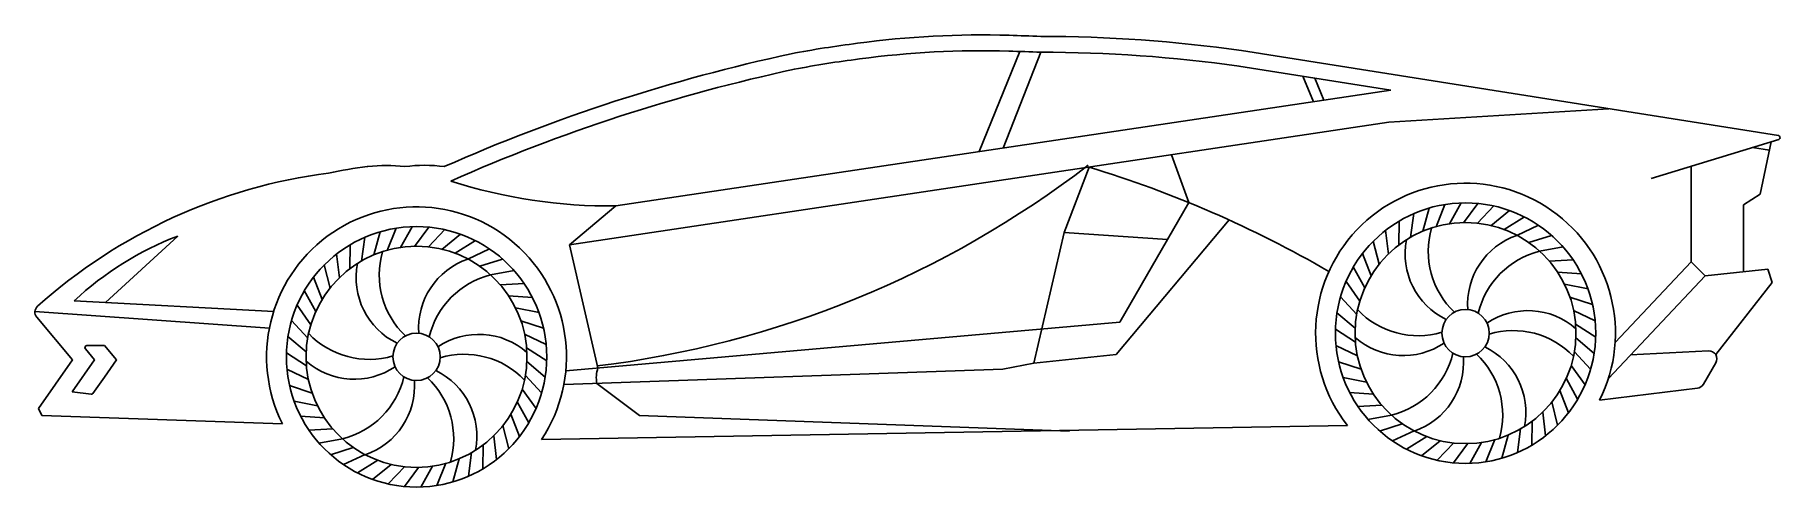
# Model space of a CAD drawing. Header units: millimetres. Extents: x 1139 to 36559, y 1596 to 14019.
# Drawn here: x 4774 to 15221, y 11314 to 14019 of the extents above; entities that cross this region are included whole.
import ezdxf

# ---------------------------------------------------------------- set-up
doc = ezdxf.new("R2010")
doc.units = ezdxf.units.MM

# ---------------------------------------------------------------- blocks, each defined once
blk = doc.blocks.new('*U77')
blk.add_line((65, 30), (-65, -30))
blk = doc.blocks.new('*U79')
at = {"color": 0, "linetype": 'ByBlock', "lineweight": -2, "transparency": 16777216}
for p, rotation in [((111572, 45388), 57.59999999999983), ((111655, 45423), 50.39999999999984), ((111742, 45447), 43.19999999999987), ((111831, 45460), 35.99999999999986), ((111922, 45462), 28.7999999999999), ((112012, 45453), 21.59999999999994), ((112099, 45432), 14.39999999999999), ((111422, 45288), 71.99999999999984), ((111494, 45343), 64.79999999999986), ((112184, 45401), 7.19999999999998), ((112338, 45307), 352.7999999999993), ((111357, 45225), 79.19999999999983), ((112405, 45247), 345.5999999999992), ((111254, 45077), 93.59999999999981), ((111301, 45154), 86.39999999999976), ((112464, 45179), 338.3999999999993), ((112514, 45104), 331.1999999999992), ((111218, 44994), 100.7999999999998), ((112555, 45023), 323.9999999999993), ((111192, 44908), 107.9999999999998), ((112584, 44937), 316.7999999999993), ((111177, 44819), 115.1999999999997), ((112603, 44849), 309.5999999999993), ((112611, 44759), 302.3999999999993), ((111173, 44729), 122.3999999999997), ((112607, 44669), 295.1999999999993), ((111180, 44639), 129.5999999999997), ((111199, 44550), 136.7999999999996), ((112592, 44580), 287.9999999999994), ((111229, 44465), 143.9999999999997), ((112566, 44493), 280.7999999999994), ((111269, 44384), 151.1999999999997), ((112482, 44334), 266.3999999999994), ((112529, 44411), 273.5999999999994), ((111319, 44309), 158.3999999999997), ((112426, 44263), 259.1999999999994), ((111378, 44241), 165.5999999999997), ((111445, 44180), 172.7999999999996), ((112290, 44145), 244.7999999999994), ((112362, 44200), 251.9999999999995), ((111519, 44129), 180), ((111599, 44087), 187.1999999999996), ((111684, 44055), 194.3999999999996), ((111772, 44035), 201.5999999999995), ((111952, 44027), 215.9999999999995), ((112041, 44041), 223.1999999999995), ((112128, 44065), 230.3999999999995), ((112212, 44100), 237.5999999999995), ((111862, 44025), 208.7999999999995)]:
    blk.add_blockref('*U77', p, dxfattribs=dict(at, rotation=rotation))
blk.add_blockref('*U77', (112264, 45359), dxfattribs=at)
blk = doc.blocks.new('*U80')
for centre, radius, start, end in [((220, -180), 436, 108.8151, 184.172), ((335, -349), 501, 103.8069, 166.5996)]:
    blk.add_arc(centre, radius, start, end)
blk = doc.blocks.new('*U81')
at = {"color": 0, "linetype": 'ByBlock', "lineweight": -2, "transparency": 16777216}
for p, rotation in [((111700, 45117), 60.00000000000001), ((111473, 44765), 120), ((112311, 44723), 299.9999999999999), ((111664, 44391), 180), ((112083, 44370), 240)]:
    blk.add_blockref('*U80', p, dxfattribs=dict(at, rotation=rotation))
blk.add_blockref('*U80', (112120, 45096), dxfattribs=at)
blk = doc.blocks.new('*U82')
for centre, radius, start, end in [((220, -180), 436, 108.8151, 184.172), ((335, -349), 501, 103.8069, 166.5996)]:
    blk.add_arc(centre, radius, start, end)
blk = doc.blocks.new('*U83')
at = {"color": 0, "linetype": 'ByBlock', "lineweight": -2, "transparency": 16777216}
for p, rotation in [((111700, 45117), 60.00000000000001), ((111473, 44765), 120), ((112311, 44723), 299.9999999999999), ((111664, 44391), 180), ((112083, 44370), 240)]:
    blk.add_blockref('*U82', p, dxfattribs=dict(at, rotation=rotation))
blk.add_blockref('*U82', (112120, 45096), dxfattribs=at)
blk = doc.blocks.new('*U84')
blk.add_line((65, 30), (-65, -30))
blk = doc.blocks.new('*U85')
at = {"color": 0, "linetype": 'ByBlock', "lineweight": -2, "transparency": 16777216}
for p, rotation in [((111572, 45388), 57.59999999999983), ((111655, 45423), 50.39999999999984), ((111742, 45447), 43.19999999999987), ((111831, 45460), 35.99999999999986), ((111922, 45462), 28.7999999999999), ((112012, 45453), 21.59999999999994), ((112099, 45432), 14.39999999999999), ((111422, 45288), 71.99999999999984), ((111494, 45343), 64.79999999999986), ((112184, 45401), 7.19999999999998), ((112338, 45307), 352.7999999999993), ((111357, 45225), 79.19999999999983), ((112405, 45247), 345.5999999999992), ((111254, 45077), 93.59999999999981), ((111301, 45154), 86.39999999999976), ((112464, 45179), 338.3999999999993), ((112514, 45104), 331.1999999999992), ((111218, 44994), 100.7999999999998), ((112555, 45023), 323.9999999999993), ((111192, 44908), 107.9999999999998), ((112584, 44937), 316.7999999999993), ((111177, 44819), 115.1999999999997), ((112603, 44849), 309.5999999999993), ((112611, 44759), 302.3999999999993), ((111173, 44729), 122.3999999999997), ((112607, 44669), 295.1999999999993), ((111180, 44639), 129.5999999999997), ((111199, 44550), 136.7999999999996), ((112592, 44580), 287.9999999999994), ((111229, 44465), 143.9999999999997), ((112566, 44493), 280.7999999999994), ((111269, 44384), 151.1999999999997), ((112482, 44334), 266.3999999999994), ((112529, 44411), 273.5999999999994), ((111319, 44309), 158.3999999999997), ((112426, 44263), 259.1999999999994), ((111378, 44241), 165.5999999999997), ((111445, 44180), 172.7999999999996), ((112290, 44145), 244.7999999999994), ((112362, 44200), 251.9999999999995), ((111519, 44129), 180), ((111599, 44087), 187.1999999999996), ((111684, 44055), 194.3999999999996), ((111772, 44035), 201.5999999999995), ((111952, 44027), 215.9999999999995), ((112041, 44041), 223.1999999999995), ((112128, 44065), 230.3999999999995), ((112212, 44100), 237.5999999999995), ((111862, 44025), 208.7999999999995)]:
    blk.add_blockref('*U84', p, dxfattribs=dict(at, rotation=rotation))
blk.add_blockref('*U84', (112264, 45359), dxfattribs=at)

msp = doc.modelspace()

# ---------------------------------------------------------------- linework, layer by layer
at = {"color": 1}
for p, q in [((10426.183, 13320.69), (10670.003, 13920.19)), ((10570.453, 13342.251), (10794.657, 13915.627)), ((11996.038, 13926.074), (15210.623, 13416.933)), ((11981.263, 13832.785), (12889.823, 13688.883)), ((8251.083, 12995.619), (12889.823, 13688.883)), ((12363.542, 13772.238), (12426.929, 13619.703)), ((12435.543, 13760.834), (12490.258, 13629.168)), ((7974.13, 12763.228), (12878.354, 13496.169)), ((12878.354, 13496.169), (14196.04, 13577.628)), ((15212.228, 13393.982), (14448.215, 13160.4)), ((15100.995, 13067.099), (15167.575, 13380.33)), ((11681.481, 13016.037), (11577.488, 13301.753)), ((15055.087, 13345.939), (15156.839, 13329.823)), ((10934.233, 12837.575), (11084.11, 13228.017)), ((14688.727, 12660.871), (14688.727, 13233.932)), ((15001.413, 13002.43), (15100.995, 13067.099)), ((7974.13, 12763.228), (8251.083, 12995.619)), ((11268.256, 12300.312), (11681.481, 13016.037)), ((15001.413, 12601.477), (15001.413, 13002.43)), ((11246.787, 12107.148), (11922.29, 12912.181)), ((8144.105, 12026.984), (7974.13, 12763.228)), ((10753.634, 12055.316), (10934.233, 12837.575)), ((10934.233, 12837.575), (11553.446, 12794.275)), ((14688.727, 12660.871), (14233.049, 12178.664)), ((14772.211, 12577.387), (14688.727, 12660.871)), ((14772.211, 12577.387), (14193.111, 11964.573)), ((15147.946, 12616.878), (14772.211, 12577.387)), ((14835.123, 12106.254), (15173.485, 12538.278)), ((15173.485, 12538.278), (15147.946, 12616.878)), ((15147.946, 12616.878), (15147.946, 12616.878)), ((4773.702, 12363.601), (6177.477, 12265.44)), ((4998.282, 12075.259), (4784.631, 12329.878)), ((7951.519, 12010.135), (11268.256, 12300.312)), ((14792.385, 12128.739), (14325.104, 12104.25)), ((4795.125, 11785.121), (4998.282, 12075.259)), ((7939.93, 11927.49), (10568.202, 12019.271)), ((10568.202, 12019.271), (10753.634, 12055.316)), ((10753.634, 12055.316), (11246.787, 12107.148)), ((14761.147, 11928.74), (14835.755, 12057.965)), ((8392.148, 11742.549), (8137.564, 11934.391)), ((14140.017, 11833.529), (14726.004, 11905.479)), ((4815.828, 11742.675), (4795.125, 11785.121)), ((6255.332, 11692.407), (4815.828, 11742.675)), ((10966.801, 11649.013), (8392.148, 11742.549)), ((6389.894, 11692.407), (6389.894, 11692.407)), ((7806.75, 11598.671), (12630.189, 11682.865))]:
    msp.add_line(p, q, dxfattribs=at)
at = {"color": 51, "true_color": 0xf7f281}
for p, q in [((5196.733, 12418.114), (5629.007, 12815.892)), ((6203.056, 12365.375), (5008.238, 12427.992)), ((5131.175, 12075.259), (5075.879, 12141.157)), ((5084.924, 12160.553), (5190.082, 12160.553)), ((5261.652, 12075.259), (5190.082, 12160.553)), ((4996.555, 11883.002), (5131.175, 12075.259)), ((5189.758, 11972.583), (5261.652, 12075.259)), ((5189.758, 11972.583), (5121.047, 11874.453)), ((4996.555, 11883.002), (5109.98, 11869.501))]:
    msp.add_line(p, q, dxfattribs=at)
at = {"color": 1}
for centre, radius in [((13337.529, 12234.947), 779.223), ((7058.093, 12093.279), 779.223), ((13337.529, 12234.947), 661.159), ((7058.093, 12093.279), 661.159), ((13337.529, 12234.947), 141.677), ((7058.093, 12093.279), 141.677)]:
    msp.add_circle(centre, radius, dxfattribs=at)
for centre, radius, start, end in [((10442.684, 8446.438), 5572.624, 88.3213116, 97.6786884), ((10177.047, -971.33), 14994.136, 87.6390793, 88.3609207), ((10789.034, 5296.952), 8713.128, 82.0373773, 89.9626227), ((10456.039, 7900.525), 6115.719, 97.1192989, 100.8807011), ((10442.684, 8446.438), 5478.173, 88.3213116, 97.6786884), ((10109.797, -3088.274), 17017.687, 87.6935657, 88.3384607), ((10789.034, 5296.952), 8618.677, 82.0373773, 89.9626227), ((10456.039, 7900.525), 6021.267, 97.1192989, 100.8807011), ((15208.776, 13405.272), 11.806, 287, 81), ((6946.47, 9984.696), 3234.955, 97.3669478, 131.822601), ((7115.936, 10372.056), 2880.763, 97.0289023, 101.7016502), ((6766.307, 13207.734), 23.613, 90, 97.0289023), ((6877.251, 12337.413), 900.792, 82.9252881, 97.0747119), ((7106.26, 12329.952), 909.093, 82.5379123, 97.4620877), ((9120.625, 6747.119), 6771.803, 59.8714322, 73.1450368), ((8222.517, 16153.186), 3157.696, 252.3007073, 270.5183368), ((13337.529, 12234.947), 897.287, 333.4250305, 217.9722395), ((7058.093, 12093.279), 897.287, 326.5488559, 206.5360223), ((4820.807, 12360.234), 47.226, 131.822601, 220), ((14794.856, 12081.578), 47.226, 330, 93), ((8309.224, 11968.792), 175.073, 160.5862005, 191.3318999), ((14720.248, 11952.353), 47.226, 277, 330)]:
    msp.add_arc(centre, radius, start, end, dxfattribs=at)
for radius in [10720.217, 10625.766]:
    msp.add_arc((11558.461, 3426.332), radius, 102.153007, 113.846993)
at = {"color": 244, "true_color": 0x991b1e}
msp.add_arc((7411.093, 18018.205), 6023.788, 276.9363251, 307.5050924, dxfattribs=at)
at = {"color": 51, "true_color": 0xf7f281}
for centre, radius, start, end in [((6319.81, 11019.708), 1924.444, 111.0364747, 132.9635253), ((5084.924, 12148.746), 11.806, 90, 220), ((5111.376, 11881.225), 11.806, 263.2122134, 325), ((5111.376, 11881.225), 11.806, 263.2122134, 325)]:
    msp.add_arc(centre, radius, start, end, dxfattribs=at)

# ---------------------------------------------------------------- block references
at = {"color": 1}
for name, p in [('*U85', (-98554.244, -32508.894)), ('*U79', (-104833.68, -32650.562)), ('*U83', (-98554.244, -32508.894)), ('*U81', (-104833.68, -32650.562))]:
    msp.add_blockref(name, p, dxfattribs=at)

doc.saveas('drawing.dxf')
